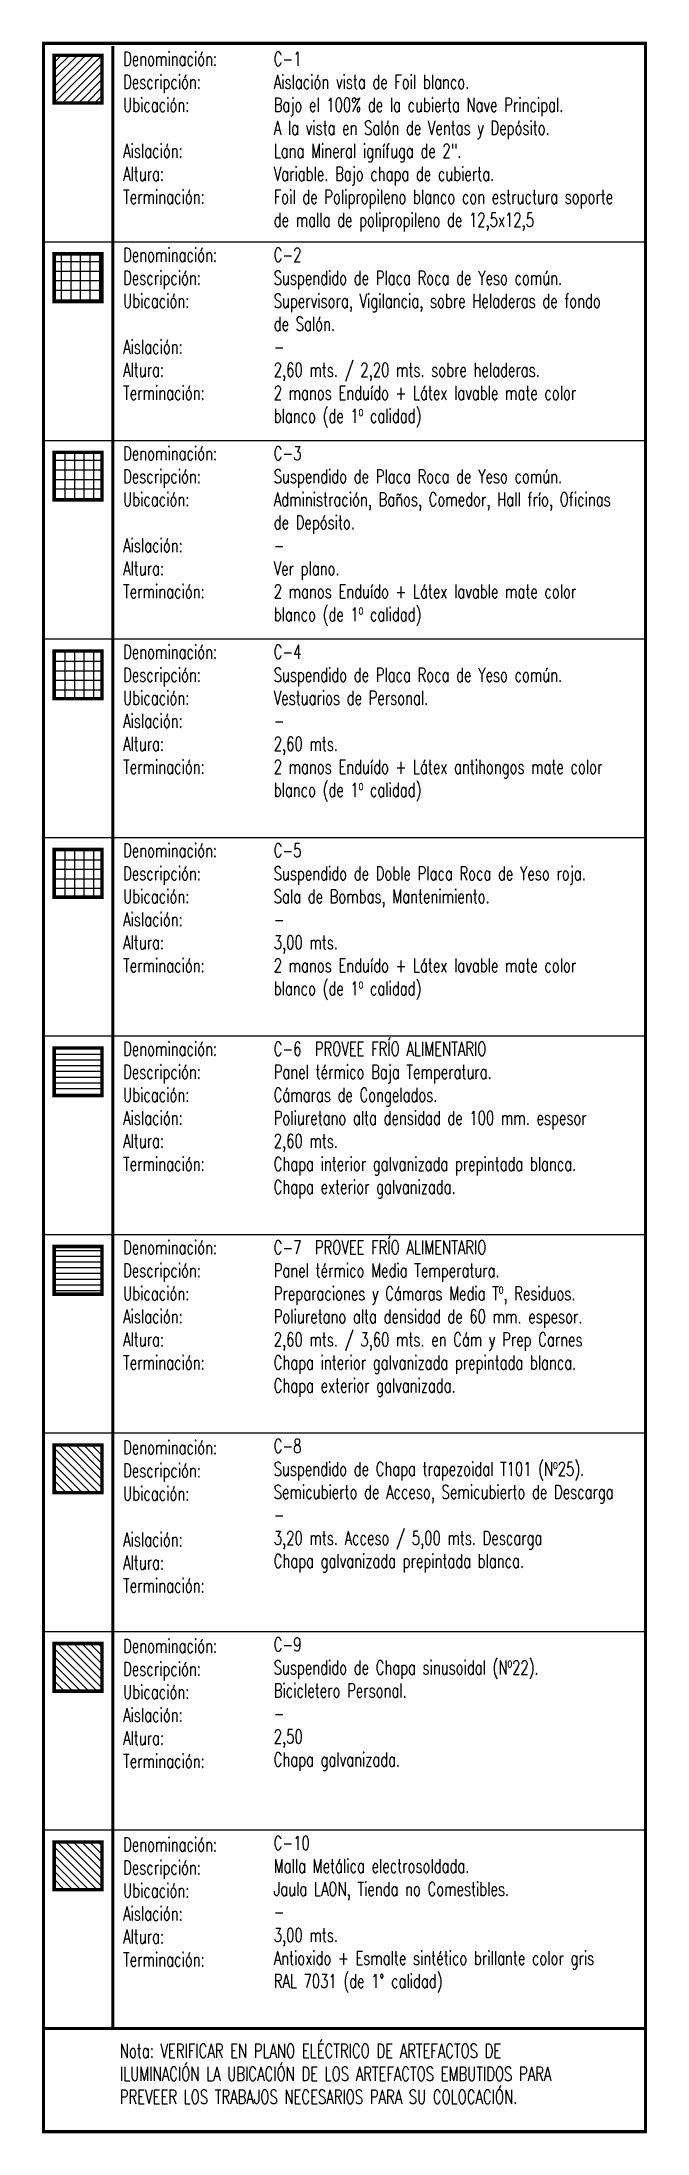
# Model space of a CAD drawing. Header units: millimetres. Extents: x -77 to 207, y -160 to 187.
# Drawn here: x 106.3 to 206.8, y -160.3 to 187.3 of the extents above; entities that cross this region are included whole.
import ezdxf

# ---------------------------------------------------------------- set-up
doc = ezdxf.new("R2010")
doc.units = ezdxf.units.MM
doc.header["$LTSCALE"] = 0.1
for name, color, linetype in [('A-ROTULO', 251, 'Continuous'), ('C01 Foil blanco', 30, 'Continuous'), ('C02 PRY comun', 191, 'Continuous'), ('C03 PRY comun+papel kraft', 192, 'Continuous'), ('C04 PRY comun antihongos', 84, 'Continuous'), ('C05 PRY roja', 10, 'Continuous'), ('C06 P baja Tº', 180, 'Continuous'), ('C07 P media Tº', 140, 'Continuous'), ('C08 CH trapezoidal', 148, 'Continuous'), ('C09 CH sinusoidal', 40, 'Continuous'), ('C10 Malla Metalica', 244, 'Continuous')]:
    doc.layers.add(name, color=color, linetype=linetype)
doc.styles.add('ROMANS', font='romans.shx', dxfattribs={"width": 0.7})

msp = doc.modelspace()

# ---------------------------------------------------------------- texts
at = {"color": 7, "char_height": 2.29461, "attachment_point": 1, "style": 'ROMANS'}
for s, insert, width in [('{\\C2;C-3\\PSuspendido de Placa Roca de Yeso común.\\P}Administración, Baños, Comedor, Hall frío, Oficinas de Depósito.\\P-\\PVer plano.\\P2 manos Enduído + Látex lavable mate color blanco (de 1º calidad)', (144.784, 120.075), 61.74713), ('{\\C2;C-4\\PSuspendido de Placa Roca de Yeso común.\\P}Vestuarios de Personal.\\P-\\P2,60 mts. \\P2 manos Enduído + Látex antihongos mate color blanco (de 1º calidad)', (144.784, 87.075), 61.62247)]:
    msp.add_mtext(s, dxfattribs=dict(at, insert=insert, width=width))
at = {"layer": 'A-ROTULO', "color": 7, "insert": (119.229, -145.489), "char_height": 2.294611, "width": 81.99998, "attachment_point": 1, "style": 'ROMANS'}
msp.add_mtext('{\\W0.7;\\C2;Nota: VERIFICAR EN PLANO ELÉCTRICO DE ARTEFACTOS DE ILUMINACIÓN LA UBICACIÓN DE LOS ARTEFACTOS EMBUTIDOS PARA PREVEER LOS TRABAJOS NECESARIOS PARA SU COLOCACIÓN.}', dxfattribs=at)
at = {"layer": 'C01 Foil blanco', "color": 7, "char_height": 2.29461, "attachment_point": 1, "style": 'ROMANS'}
for s, insert, width in [('{\\C2;Denominación:} \\P{\\C2;Descripción:  }     \\PUbicación: \\P         \\PAislación:\\PAltura:\\PTerminación:\\P         ', (119.765, 185.659), 97.4836), ('{\\C2;C-1\\PAislación vista de Foil blanco.\\P}Bajo el 100% de la cubierta Nave Principal. \\PA la vista en Salón de Ventas y Depósito. \\PLana Mineral ignífuga de 2".\\PVariable. Bajo chapa de cubierta.\\PFoil de Polipropileno blanco con estructura soporte de malla de polipropileno de 12,5x12,5', (144.784, 185.659), 61.74713)]:
    msp.add_mtext(s, dxfattribs=dict(at, insert=insert, width=width))
at = {"layer": 'C02 PRY comun', "color": 7, "char_height": 2.29461, "attachment_point": 1, "style": 'ROMANS'}
for s, insert, width in [('{\\C2;Denominación:} \\P{\\C2;Descripción:  }     \\PUbicación:  \\P\\PAislación:\\PAltura:\\PTerminación:\\P         ', (119.765, 153.075), 97.4836), ('{\\C2;C-2\\PSuspendido de Placa Roca de Yeso común.\\P}Supervisora, Vigilancia, sobre Heladeras de fondo de Salón.\\P-\\P2,60 mts. / 2,20 mts. sobre heladeras.\\P2 manos Enduído + Látex lavable mate color blanco (de 1º calidad)', (144.784, 153.075), 60.03439)]:
    msp.add_mtext(s, dxfattribs=dict(at, insert=insert, width=width))
at = {"layer": 'C03 PRY comun+papel kraft', "color": 7, "insert": (119.765, 120.075), "char_height": 2.29461, "width": 97.4836, "attachment_point": 1, "style": 'ROMANS'}
msp.add_mtext('{\\C2;Denominación:} \\P{\\C2;Descripción:  }     \\PUbicación:  \\P\\PAislación:\\PAltura:\\PTerminación:\\P         ', dxfattribs=at)
at = {"layer": 'C04 PRY comun antihongos', "color": 7, "insert": (119.765, 87.075), "char_height": 2.29461, "width": 97.4836, "attachment_point": 1, "style": 'ROMANS'}
msp.add_mtext('{\\C2;Denominación:} \\P{\\C2;Descripción:  }     \\PUbicación:  \\PAislación:\\PAltura:\\PTerminación:\\P         ', dxfattribs=at)
at = {"layer": 'C05 PRY roja', "color": 7, "char_height": 2.29461, "attachment_point": 1, "style": 'ROMANS'}
for s, insert, width in [('{\\C2;Denominación:} \\P{\\C2;Descripción:  }     \\PUbicación:  \\PAislación:\\PAltura:\\PTerminación:\\P         ', (119.765, 54.075), 97.4836), ('{\\C2;C-5\\PSuspendido de Doble Placa Roca de Yeso roja.\\P}Sala de Bombas, Mantenimiento.\\P-\\P3,00 mts.\\P2 manos Enduído + Látex lavable mate color blanco (de 1º calidad)', (144.784, 54.075), 60.03439)]:
    msp.add_mtext(s, dxfattribs=dict(at, insert=insert, width=width))
at = {"layer": 'C06 P baja Tº', "color": 7, "char_height": 2.29461, "attachment_point": 1, "style": 'ROMANS'}
for s, insert, width in [('{\\C2;Denominación:} \\P{\\C2;Descripción:  }     \\PUbicación:  \\PAislación:\\PAltura:\\PTerminación:\\P         ', (119.765, 21.075), 97.4836), ('{\\C2;C-6  \\C10;PROVEE FRÍO ALIMENTARIO\\C2;\\PPanel térmico Baja Temperatura.\\P}Cámaras de Congelados.\\PPoliuretano alta densidad de 100 mm. espesor\\P2,60 mts. \\PChapa interior galvanizada prepintada blanca.\\PChapa exterior galvanizada.', (144.784, 21.075), 60.03439)]:
    msp.add_mtext(s, dxfattribs=dict(at, insert=insert, width=width))
at = {"layer": 'C07 P media Tº', "color": 7, "char_height": 2.29461, "attachment_point": 1, "style": 'ROMANS'}
for s, insert, width in [('{\\C2;Denominación:} \\P{\\C2;Descripción:  }     \\PUbicación: \\PAislación:\\PAltura:\\PTerminación:\\P         ', (119.765, -11.925), 97.4836), ('{\\C2;C-7  \\C10;PROVEE FRÍO ALIMENTARIO\\C2;\\PPanel térmico Media Temperatura.\\P}Preparaciones y Cámaras Media Tº, Residuos.\\PPoliuretano alta densidad de 60 mm. espesor.\\P2,60 mts. / 3,60 mts. en Cám y Prep Carnes Chapa interior galvanizada prepintada blanca.\\PChapa exterior galvanizada.', (144.784, -11.925), 60.03439)]:
    msp.add_mtext(s, dxfattribs=dict(at, insert=insert, width=width))
at = {"layer": 'C08 CH trapezoidal', "color": 7, "char_height": 2.29461, "attachment_point": 1, "style": 'ROMANS'}
for s, insert, width in [('{\\C2;Denominación:} \\P{\\C2;Descripción:  }     \\PUbicación:\\P  \\PAislación:\\PAltura:\\PTerminación:\\P         ', (119.765, -45.176), 97.4836), ('{\\C2;C-8\\PSuspendido de Chapa trapezoidal T101 (Nº25).\\P}Semicubierto de Acceso, Semicubierto de Descarga\\P-\\P3,20 mts. Acceso / 5,00 mts. Descarga\\PChapa galvanizada prepintada blanca.', (144.784, -44.925), 61.74716)]:
    msp.add_mtext(s, dxfattribs=dict(at, insert=insert, width=width))
at = {"layer": 'C09 CH sinusoidal', "color": 7, "char_height": 2.29461, "attachment_point": 1, "style": 'ROMANS'}
for s, insert, width in [('{\\C2;Denominación:} \\P{\\C2;Descripción:  }     \\PUbicación:  \\PAislación:\\PAltura:\\PTerminación:\\P         ', (119.765, -78.176), 97.4836), ('{\\C2;C-9\\PSuspendido de Chapa sinusoidal (Nº22).\\P}Bicicletero Personal.\\P-\\P2,50\\PChapa galvanizada.', (144.784, -77.926), 60.03439)]:
    msp.add_mtext(s, dxfattribs=dict(at, insert=insert, width=width))
at = {"layer": 'C10 Malla Metalica', "color": 7, "char_height": 2.29461, "attachment_point": 1, "style": 'ROMANS'}
for s, insert, width in [('{\\C2;Denominación:} \\P{\\C2;Descripción:  }     \\PUbicación:  \\PAislación:\\PAltura:\\PTerminación:\\P         ', (119.765, -111.176), 97.4836), ('{\\C2;C-10\\PMalla Metálica electrosoldada.\\P}Jaula LAON, Tienda no Comestibles.\\P-\\P3,00 mts.\\PAntioxido + Esmalte sintético brillante color gris RAL 7031 (de 1° calidad)', (144.784, -110.926), 60.03439)]:
    msp.add_mtext(s, dxfattribs=dict(at, insert=insert, width=width))

# ---------------------------------------------------------------- hatches: boundary and pattern name
at = {"layer": 'C01 Foil blanco'}
h = msp.add_hatch(dxfattribs=at)
h.set_pattern_fill('ANSI31', color=256, scale=0.3, style=0)
h.set_pattern_definition([(45, (-4.1461, -68.6618), (-0.6735192, 0.6735192), [])])
h.paths.add_polyline_path([(116.26, 185.08), (116.26, 177.153), (108.333, 177.153), (108.333, 185.08)])
at = {"layer": 'C02 PRY comun'}
h = msp.add_hatch(dxfattribs=at)
h.set_pattern_fill('NET', color=256, scale=0.5, angle=90, style=0)
h.paths.add_polyline_path([(116.26, 152.08), (116.26, 144.153), (108.333, 144.153), (108.333, 152.08)])
at = {"layer": 'C03 PRY comun+papel kraft'}
h = msp.add_hatch(dxfattribs=at)
h.set_pattern_fill('NET', color=256, scale=0.5, angle=90, style=0)
h.set_pattern_definition([(90, (-4.1461, -80.6618), (-1.5875, 1e-16), []), (180, (-4.1461, -80.6618), (-2e-16, -1.5875), [])])
h.paths.add_polyline_path([(116.26, 119.08), (116.26, 111.153), (108.333, 111.153), (108.333, 119.08)])
at = {"layer": 'C04 PRY comun antihongos'}
h = msp.add_hatch(dxfattribs=at)
h.set_pattern_fill('NET', color=256, scale=0.5, angle=90, style=0)
h.set_pattern_definition([(90, (-4.1461, -88.6618), (-1.5875, 1e-16), []), (180, (-4.1461, -88.6618), (-2e-16, -1.5875), [])])
h.paths.add_polyline_path([(108.333, 86.08), (116.26, 86.08), (116.26, 78.153), (108.333, 78.153)])
at = {"layer": 'C05 PRY roja'}
h = msp.add_hatch(dxfattribs=at)
h.set_pattern_fill('NET', color=256, scale=0.5, angle=90, style=0)
h.set_pattern_definition([(90, (-4.1461, -121.6618), (-1.5875, 1e-16), []), (180, (-4.1461, -121.6618), (-2e-16, -1.5875), [])])
h.paths.add_polyline_path([(108.333, 53.08), (116.26, 53.08), (116.26, 45.153), (108.333, 45.153)])
at = {"layer": 'C06 P baja Tº'}
h = msp.add_hatch(dxfattribs=at)
h.set_pattern_fill('ANSI31', color=256, scale=0.3, angle=135, style=0)
h.set_pattern_definition([(180, (-2e-06, -20), (-2e-16, -0.9525), [])])
h.paths.add_polyline_path([(108.333, 20.08), (116.26, 20.08), (116.26, 12.153), (108.333, 12.153)])
at = {"layer": 'C07 P media Tº'}
h = msp.add_hatch(dxfattribs=at)
h.set_pattern_fill('ANSI31', color=256, scale=0.3, angle=135, style=0)
h.set_pattern_definition([(180, (-2e-06, -25), (-2e-16, -0.9525), [])])
h.paths.add_polyline_path([(108.333, -12.92), (116.26, -12.92), (116.26, -20.847), (108.333, -20.847)])
at = {"layer": 'C08 CH trapezoidal'}
h = msp.add_hatch(dxfattribs=at)
h.set_pattern_fill('ANSI31', color=256, scale=0.3, angle=90, style=0)
h.set_pattern_definition([(135, (-2e-06, -58), (-0.673519, -0.673519), [])])
h.paths.add_polyline_path([(108.333, -45.92), (116.26, -45.92), (116.26, -53.847), (108.333, -53.847)])
at = {"layer": 'C09 CH sinusoidal'}
h = msp.add_hatch(dxfattribs=at)
h.set_pattern_fill('ANSI31', color=256, scale=0.3, angle=90, style=0)
h.set_pattern_definition([(135, (-2e-06, -63), (-0.673519, -0.673519), [])])
h.paths.add_polyline_path([(108.333, -78.92), (116.26, -78.92), (116.26, -86.847), (108.333, -86.847)])
at = {"layer": 'C10 Malla Metalica'}
h = msp.add_hatch(dxfattribs=at)
h.set_pattern_fill('ANSI31', color=256, scale=0.3, angle=90, style=0)
h.set_pattern_definition([(135, (-2e-06, -96), (-0.673519, -0.673519), [])])
h.paths.add_polyline_path([(108.333, -111.92), (116.26, -111.92), (116.26, -119.847), (108.333, -119.847)])

# ---------------------------------------------------------------- linework, layer by layer
for p, q in [((106.531, 154.08), (206.531, 154.08)), ((106.531, 121.08), (206.531, 121.08)), ((106.531, 88.08), (206.531, 88.08)), ((106.531, 55.08), (206.531, 55.08)), ((106.531, 22.08), (206.531, 22.08)), ((106.531, -10.92), (206.531, -10.92)), ((106.531, -43.92), (206.531, -43.92)), ((106.531, -76.92), (206.531, -76.92)), ((106.531, -109.92), (206.531, -109.92))]:
    msp.add_line(p, q)
at = {"layer": 'A-ROTULO', "const_width": 0.5}
for points in [[(206.531, 187.08), (106.531, 187.08), (106.531, -142.92), (206.531, -142.92)], [(106.531, -142.92), (206.55, -142.92), (206.55, -160.068), (106.531, -160.068)]]:
    msp.add_lwpolyline(points, close=True, dxfattribs=at)
msp.add_lwpolyline([(118.063, 186.664), (118.063, -142.92)], dxfattribs=at)
at = {"layer": 'C01 Foil blanco', "const_width": 0.579}
msp.add_lwpolyline([(108.333, 185.08), (116.26, 185.08), (116.26, 177.153), (108.333, 177.153)], close=True, dxfattribs=at)
at = {"layer": 'C02 PRY comun', "const_width": 0.579}
msp.add_lwpolyline([(108.333, 152.08), (116.26, 152.08), (116.26, 144.153), (108.333, 144.153)], close=True, dxfattribs=at)
at = {"layer": 'C03 PRY comun+papel kraft', "const_width": 0.579}
msp.add_lwpolyline([(108.333, 119.08), (116.26, 119.08), (116.26, 111.153), (108.333, 111.153)], close=True, dxfattribs=at)
at = {"layer": 'C04 PRY comun antihongos', "const_width": 0.579}
msp.add_lwpolyline([(108.333, 86.08), (116.26, 86.08), (116.26, 78.153), (108.333, 78.153)], close=True, dxfattribs=at)
at = {"layer": 'C05 PRY roja', "const_width": 0.579}
msp.add_lwpolyline([(108.333, 53.08), (116.26, 53.08), (116.26, 45.153), (108.333, 45.153)], close=True, dxfattribs=at)
at = {"layer": 'C06 P baja Tº', "const_width": 0.579}
msp.add_lwpolyline([(108.333, 20.08), (116.26, 20.08), (116.26, 12.153), (108.333, 12.153)], close=True, dxfattribs=at)
at = {"layer": 'C07 P media Tº', "const_width": 0.579}
msp.add_lwpolyline([(108.333, -12.92), (116.26, -12.92), (116.26, -20.847), (108.333, -20.847)], close=True, dxfattribs=at)
at = {"layer": 'C08 CH trapezoidal', "const_width": 0.579}
msp.add_lwpolyline([(108.333, -45.92), (116.26, -45.92), (116.26, -53.847), (108.333, -53.847)], close=True, dxfattribs=at)
at = {"layer": 'C09 CH sinusoidal', "const_width": 0.579}
msp.add_lwpolyline([(108.333, -78.92), (116.26, -78.92), (116.26, -86.847), (108.333, -86.847)], close=True, dxfattribs=at)
at = {"layer": 'C10 Malla Metalica', "const_width": 0.579}
msp.add_lwpolyline([(108.333, -111.92), (116.26, -111.92), (116.26, -119.847), (108.333, -119.847)], close=True, dxfattribs=at)

msp.set_redraw_order([(e.dxf.handle, doc.entitydb.next_handle()) for e in msp.query("TEXT MTEXT ATTDEF DIMENSION ARC_DIMENSION")])  # texts and dimensions are drawn at this point

doc.saveas('drawing.dxf')
